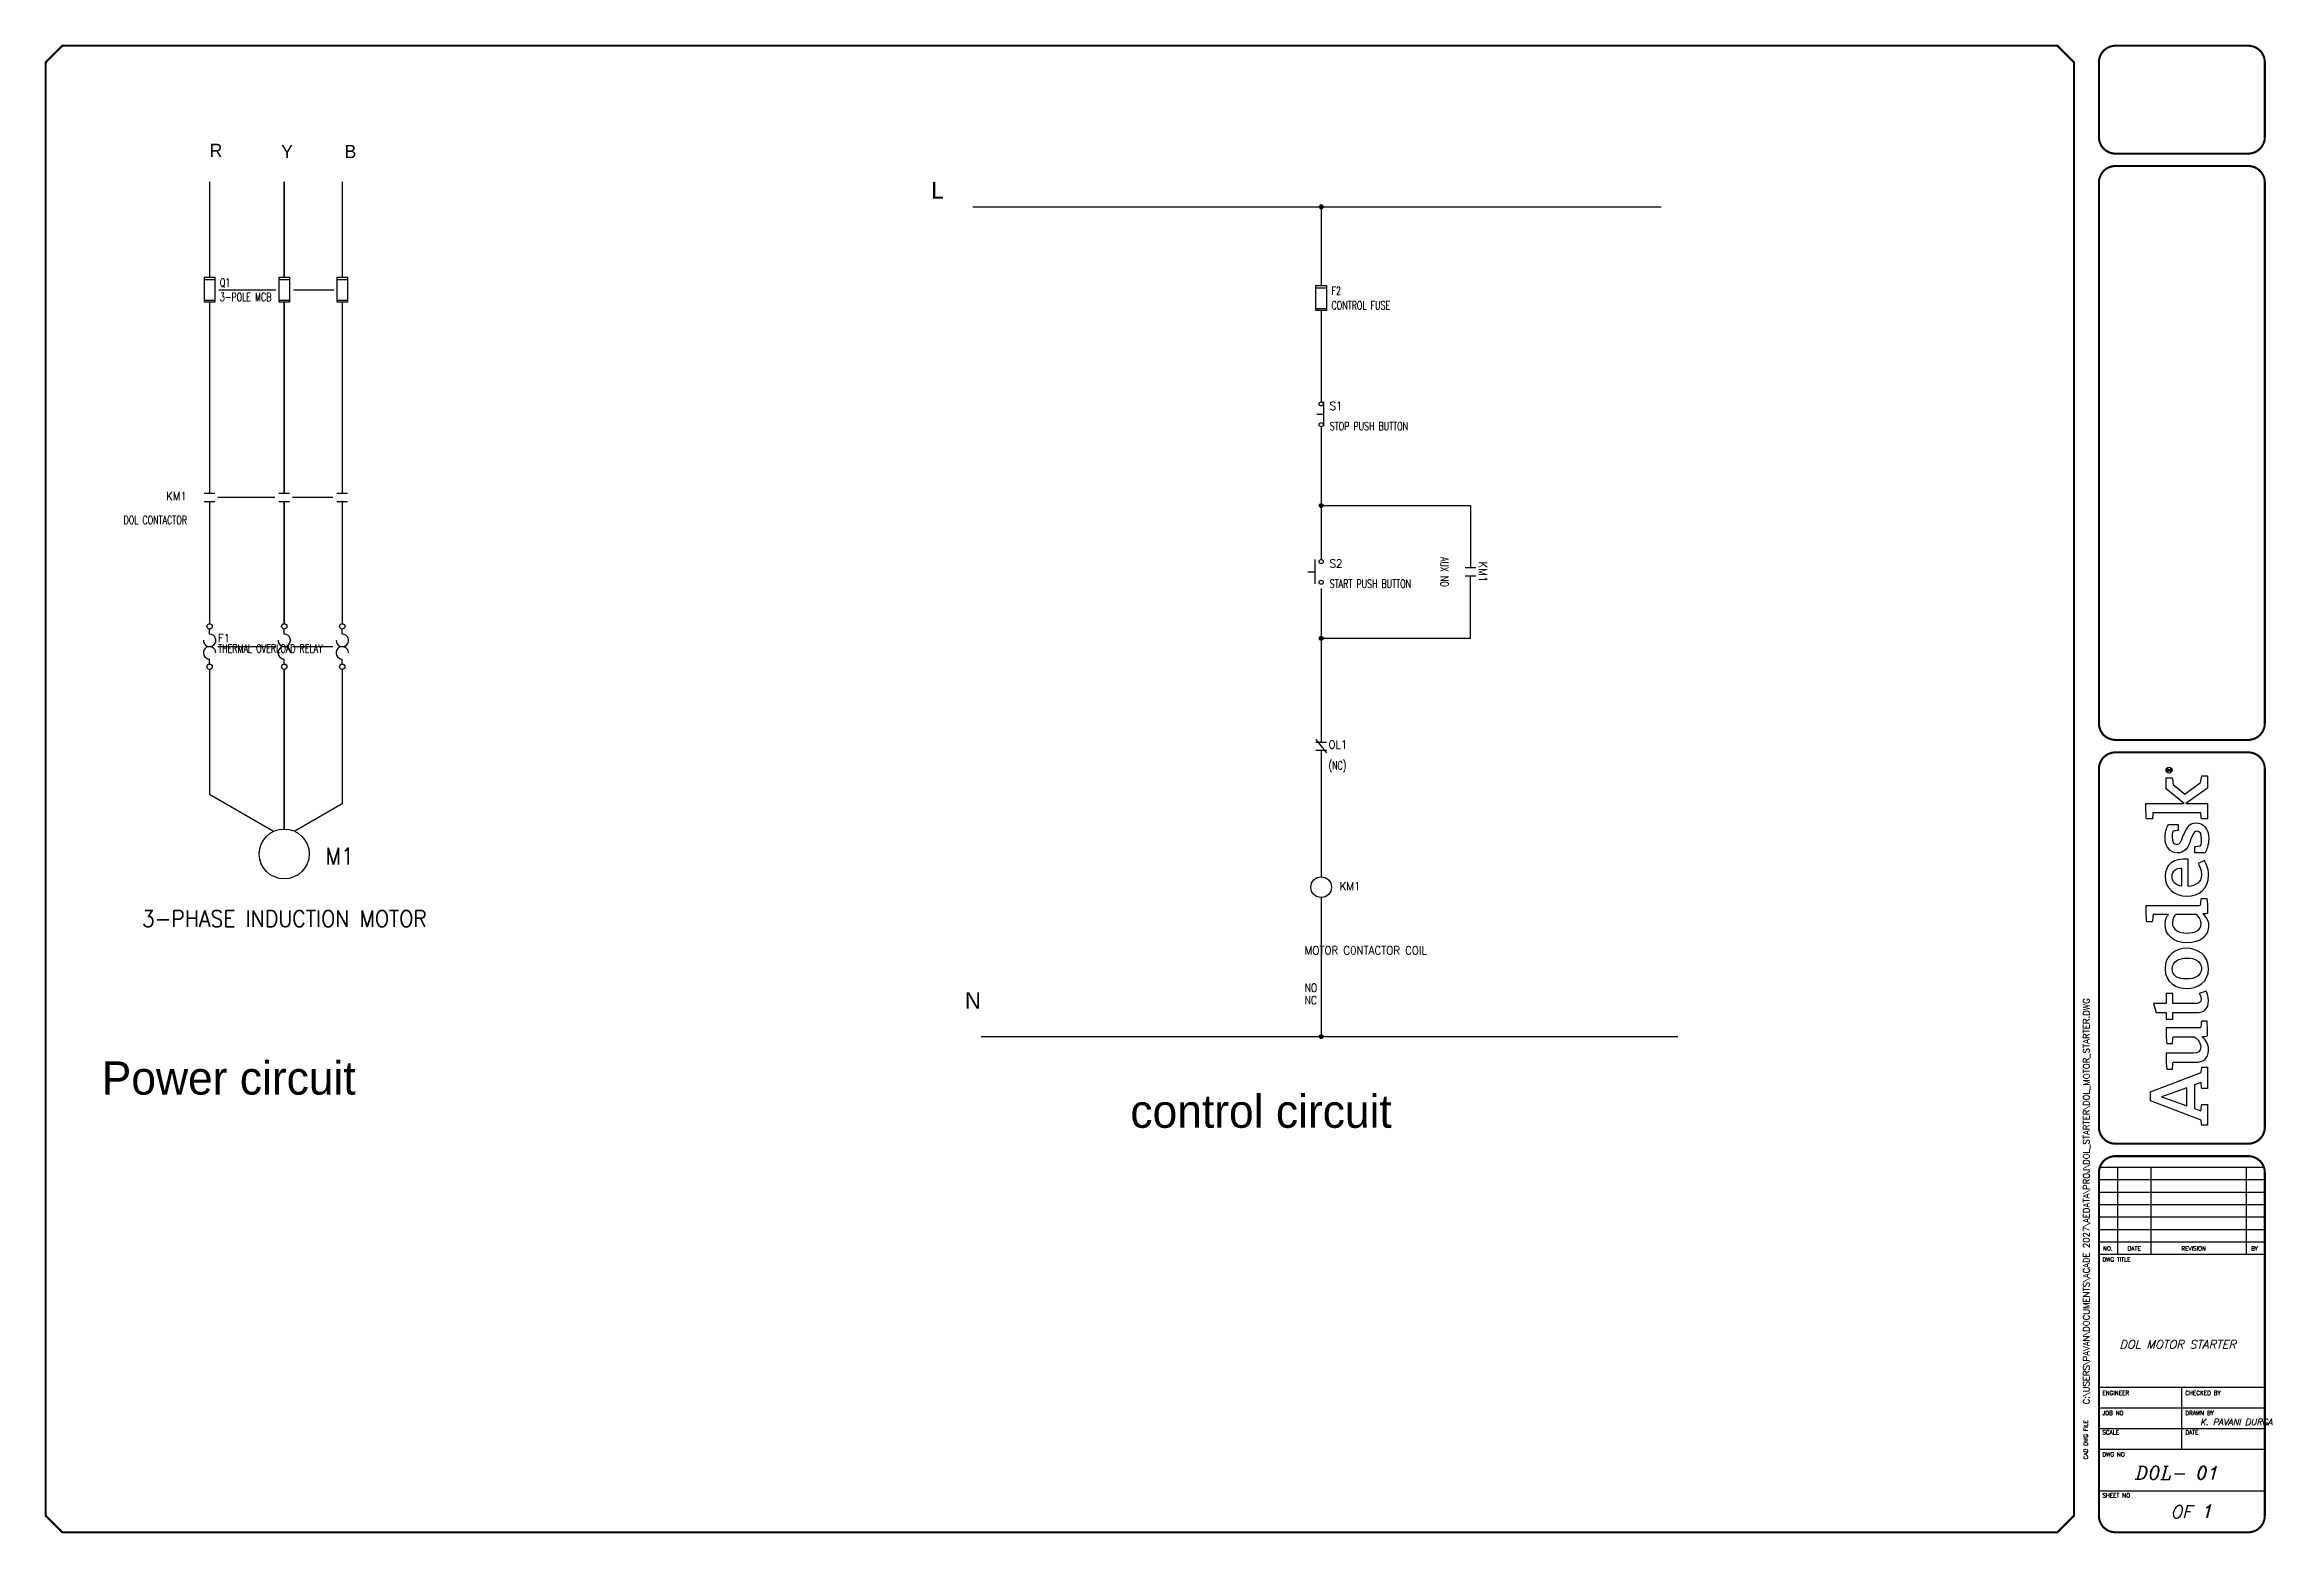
# Model space of a CAD drawing. Header units: inches. Extents: x 0 to 33.7, y 0 to 22.4.
import ezdxf
from ezdxf.enums import TextEntityAlignment as Align

# ---------------------------------------------------------------- set-up
doc = ezdxf.new("R2010")
doc.units = ezdxf.units.IN
doc.header["$MEASUREMENT"] = 0
for name, color, linetype in [('DESC', 150, 'Continuous'), ('DESCCHILD', 20, 'Continuous'), ('LAYER_1', 160, 'Continuous'), ('LINK', 9, 'Continuous'), ('MISC', 7, 'Continuous'), ('SYMS', 7, 'Continuous'), ('TAGS', 150, 'Continuous'), ('TITLE', 7, 'Continuous'), ('WIRES', 7, 'Continuous')]:
    doc.layers.add(name, color=color, linetype=linetype)
doc.styles.add('ITALIC', font='ITALIC')
doc.styles.add('SIMPLEX', font='SIMPLEX')
doc.styles.add('WD', font='romans.shx')

msp = doc.modelspace()

# ---------------------------------------------------------------- texts
for s, height, p in [('R', 0.2, (2.5, 20.75)), ('Y', 0.2, (3.578, 20.734)), ('B', 0.2, (4.533, 20.734)), ('L', 0.25, (13.375, 20.125)), ('N', 0.25, (13.881, 7.918)), ('Power circuit', 0.5, (0.875, 6.625)), ('control circuit', 0.5, (16.375, 6.125))]:
    msp.add_text(s, height=height).set_placement(p)

# ---------------------------------------------------------------- blocks, each defined once
blk = doc.blocks.new('AI9-BLK2')
at = {"layer": 'LAYER_1', "color": 7}
blk.add_circle((0, 0), 2.03, dxfattribs=at)
blk.add_open_spline([(1.7, 0), (1.7, -1), (1, -1.8), (0, -1.8), (-1, -1.8), (-1.7, -1), (-1.7, 0), (-1.7, 1), (-1, 1.8), (0, 1.8), (1, 1.8), (1.7, 1), (1.7, 0)], degree=3, knots=[0, 0, 0, 0, 1, 1, 1, 2, 2, 2, 3, 3, 3, 4, 4, 4, 4], dxfattribs=at)
blk = doc.blocks.new('AI9-BLK1')
at = {"layer": 'LAYER_1', "color": 7}
for points, knots in [([(0.7, -1.1), (0.7, -1.1), (0.2, -0.4), (0.2, -0.4), (0.1, -0.2), (0, -0.2), (-0.1, -0.1), (0.3, 0), (0.5, 0.2), (0.5, 0.5), (0.5, 0.8), (0.3, 1.1), (-0.2, 1.1), (-0.2, 1.1), (-0.8, 1.1), (-0.8, 1.1), (-0.8, 1.1), (-0.8, -1.1), (-0.8, -1.1), (-0.8, -1.1), (-0.5, -1.1), (-0.5, -1.1), (-0.5, -1.1), (-0.5, -0.1), (-0.5, -0.1), (-0.4, -0.1), (-0.3, -0.2), (-0.2, -0.3), (-0.2, -0.3), (0.3, -1.1), (0.3, -1.1), (0.3, -1.1), (0.7, -1.1), (0.7, -1.1)], [0, 0, 0, 0, 1, 1, 1, 2, 2, 2, 3, 3, 3, 4, 4, 4, 5, 5, 5, 6, 6, 6, 7, 7, 7, 8, 8, 8, 9, 9, 9, 10, 10, 10, 11, 11, 11, 11]), ([(0.2, 0.5), (0.2, 0.2), (-0.1, 0.1), (-0.3, 0.1), (-0.3, 0.1), (-0.5, 0.1), (-0.5, 0.1), (-0.5, 0.1), (-0.5, 0.8), (-0.5, 0.8), (-0.5, 0.8), (-0.2, 0.8), (-0.2, 0.8), (0.1, 0.8), (0.2, 0.7), (0.2, 0.5)], [0, 0, 0, 0, 1, 1, 1, 2, 2, 2, 3, 3, 3, 4, 4, 4, 5, 5, 5, 5])]:
    blk.add_open_spline(points, degree=3, knots=knots, dxfattribs=at)
blk = doc.blocks.new('LOGO')
for points, knots in [([(35.2, 4.3), (35.2, 4.3), (22.1, 38.1), (22.1, 38.1), (22.1, 38.1), (16.1, 38.1), (16.1, 38.1), (16.1, 38.1), (3.2, 4.3), (3.2, 4.3), (2.2, 4.2), (0.9, 4), (0, 3.7), (0, 3.7), (0, 0), (0, 0), (0, 0), (13.7, 0), (13.7, 0), (13.7, 0), (13.7, 3.7), (13.7, 3.7), (12.4, 4), (10.9, 4.3), (9.5, 4.4), (9.5, 4.4), (11.1, 8.8), (11.1, 8.8), (11.1, 8.8), (26.8, 8.8), (26.8, 8.8), (26.8, 8.8), (28.4, 4.3), (28.4, 4.3), (27, 4.2), (25.8, 4), (24.5, 3.7), (24.5, 3.7), (24.5, 0), (24.5, 0), (24.5, 0), (38.7, 0), (38.7, 0), (38.7, 0), (38.7, 3.7), (38.7, 3.7), (37.9, 3.9), (36, 4.3), (35.2, 4.3)], [0, 0, 0, 0, 1, 1, 1, 2, 2, 2, 3, 3, 3, 4, 4, 4, 5, 5, 5, 6, 6, 6, 7, 7, 7, 8, 8, 8, 9, 9, 9, 10, 10, 10, 11, 11, 11, 12, 12, 12, 13, 13, 13, 14, 14, 14, 15, 15, 15, 16, 16, 16, 16]), ([(12.8, 13.8), (12.8, 13.8), (16.6, 24.3), (16.6, 24.3), (17.8, 27.5), (18.2, 28.8), (18.8, 30.9), (18.8, 30.9), (18.9, 30.9), (18.9, 30.9), (19.6, 28.9), (20, 27.5), (21.1, 24.3), (21.1, 24.3), (24.9, 13.8), (24.9, 13.8), (24.9, 13.8), (12.8, 13.8), (12.8, 13.8)], [0, 0, 0, 0, 1, 1, 1, 2, 2, 2, 3, 3, 3, 4, 4, 4, 5, 5, 5, 6, 6, 6, 6]), ([(70.8, 23.1), (70.8, 23.1), (70.8, 27.7), (70.8, 27.7), (70.8, 27.7), (75.3, 27.7), (75.3, 27.7), (75.3, 27.7), (75.3, 34.3), (75.3, 34.3), (75.3, 34.3), (81.3, 36.2), (81.3, 36.2), (81.3, 36.2), (81.3, 27.7), (81.3, 27.7), (81.3, 27.7), (88, 27.7), (88, 27.7), (88, 27.7), (88, 23.1), (88, 23.1), (88, 23.1), (81.3, 23.1), (81.3, 23.1), (81.3, 23.1), (81.3, 8.4), (81.3, 8.4), (81.3, 5.6), (82.1, 4.3), (84.3, 4.3), (86, 4.3), (87.5, 5.1), (88, 5.5), (88, 5.5), (89.7, 0.9), (89.7, 0.9), (88.7, 0.3), (86.5, -0.7), (83.2, -0.7), (77.6, -0.7), (75.3, 2.4), (75.3, 7.4), (75.3, 7.4), (75.3, 23.1), (75.3, 23.1), (75.3, 23.1), (70.8, 23.1), (70.8, 23.1)], [0, 0, 0, 0, 1, 1, 1, 2, 2, 2, 3, 3, 3, 4, 4, 4, 5, 5, 5, 6, 6, 6, 7, 7, 7, 8, 8, 8, 9, 9, 9, 10, 10, 10, 11, 11, 11, 12, 12, 12, 13, 13, 13, 14, 14, 14, 15, 15, 15, 16, 16, 16, 16]), ([(147.1, 4.7), (147.1, 5.4), (147, 6.1), (147, 6.9), (147, 6.9), (147, 41.1), (147, 41.1), (143.4, 41.2), (139.3, 41), (136.1, 40.7), (136.1, 40.7), (136.1, 37), (136.1, 37), (137.7, 36.8), (139.6, 36.6), (141, 36.4), (141, 36.4), (141, 36.4), (141, 36.4), (141, 36.4), (141, 26.2), (141, 26.2), (140, 27.1), (138, 28.4), (134.3, 28.4), (127.3, 28.4), (122, 22.6), (122, 13.8), (122, 4.5), (126.6, -0.7), (133.4, -0.7), (137.1, -0.7), (139.6, 1.1), (141.3, 3.1), (141.3, 2.1), (141.6, 0.6), (141.8, 0), (145.2, -0.2), (148.7, 0.1), (151.7, 0.4), (151.7, 0.4), (151.7, 4.1), (151.7, 4.1), (150.2, 4.2), (148.4, 4.5), (147.1, 4.7)], [0, 0, 0, 0, 1, 1, 1, 2, 2, 2, 3, 3, 3, 4, 4, 4, 5, 5, 5, 6, 6, 6, 7, 7, 7, 8, 8, 8, 9, 9, 9, 10, 10, 10, 11, 11, 11, 12, 12, 12, 13, 13, 13, 14, 14, 14, 15, 15, 15, 15]), ([(229.4, 4.6), (229.4, 4.6), (221.5, 15.2), (221.5, 15.2), (221.5, 15.2), (228, 23), (228, 23), (229.4, 23.1), (231.3, 23.3), (232.4, 23.6), (232.4, 23.6), (232.4, 27.7), (232.4, 27.7), (232.4, 27.7), (225, 27.7), (225, 27.7), (225, 27.7), (215.2, 15.6), (215.2, 15.6), (215.2, 15.6), (215.2, 41.2), (215.2, 41.2), (211.8, 41.3), (208.2, 41.2), (205.1, 40.9), (205.1, 40.9), (205.1, 36.9), (205.1, 36.9), (206.5, 36.8), (208, 36.6), (209.1, 36.5), (209.1, 36.5), (209.1, 4.5), (209.1, 4.5), (207.8, 4.4), (206.3, 4.2), (205.1, 4), (205.1, 4), (205.1, 0), (205.1, 0), (205.1, 0), (215.2, 0), (215.2, 0), (215.2, 0), (215.2, 14.5), (215.2, 14.5), (215.2, 14.5), (225.6, 0), (225.6, 0), (225.6, 0), (233.7, 0), (233.7, 0), (233.7, 0), (233.7, 3.8), (233.7, 3.8), (232.2, 4.2), (230.6, 4.4), (229.4, 4.6)], [0, 0, 0, 0, 1, 1, 1, 2, 2, 2, 3, 3, 3, 4, 4, 4, 5, 5, 5, 6, 6, 6, 7, 7, 7, 8, 8, 8, 9, 9, 9, 10, 10, 10, 11, 11, 11, 12, 12, 12, 13, 13, 13, 14, 14, 14, 15, 15, 15, 16, 16, 16, 17, 17, 17, 18, 18, 18, 19, 19, 19, 19]), ([(59.7, -0.1), (59.5, 0.6), (59.2, 2.6), (59.1, 3.8), (57.8, 2), (54.9, -0.7), (50.2, -0.7), (44.2, -0.7), (42, 3.1), (42, 8.1), (42, 8.1), (42, 22.9), (42, 22.9), (40.6, 23.2), (38.8, 23.4), (37.3, 23.5), (37.3, 23.5), (37.3, 27.3), (37.3, 27.3), (40.3, 27.6), (44.4, 27.8), (48, 27.6), (48, 27.6), (48, 9.3), (48, 9.3), (48, 6.2), (49.1, 4.5), (52.3, 4.5), (55.8, 4.5), (58.4, 7.9), (59, 8.6), (59, 8.6), (59, 23), (59, 23), (57.8, 23.2), (56, 23.4), (54.6, 23.5), (54.6, 23.5), (54.6, 27.3), (54.6, 27.3), (57.6, 27.7), (61.5, 27.8), (65, 27.7), (65, 27.7), (65, 4.6), (65, 4.6), (66.3, 4.4), (68.1, 4.2), (69.6, 4.1), (69.6, 4.1), (69.6, 0.3), (69.6, 0.3), (66.7, 0), (63, -0.2), (59.7, -0.1)], [0, 0, 0, 0, 1, 1, 1, 2, 2, 2, 3, 3, 3, 4, 4, 4, 5, 5, 5, 6, 6, 6, 7, 7, 7, 8, 8, 8, 9, 9, 9, 10, 10, 10, 11, 11, 11, 12, 12, 12, 13, 13, 13, 14, 14, 14, 15, 15, 15, 16, 16, 16, 17, 17, 17, 18, 18, 18, 18]), ([(104.8, -0.7), (95.2, -0.7), (91.4, 7), (91.4, 13.8), (91.4, 20.6), (95.1, 28.4), (104.6, 28.4), (114.1, 28.4), (118.3, 20.8), (118.3, 14), (118.3, 7.2), (114.2, -0.7), (104.8, -0.7)], [0, 0, 0, 0, 1, 1, 1, 2, 2, 2, 3, 3, 3, 4, 4, 4, 4]), ([(104.5, 23.6), (99.6, 23.6), (97.8, 19.5), (97.8, 14), (97.8, 8.5), (99.9, 4.1), (104.8, 4.1), (109.8, 4.1), (111.8, 8.2), (111.8, 13.8), (111.8, 19.3), (109.5, 23.6), (104.5, 23.6)], [0, 0, 0, 0, 1, 1, 1, 2, 2, 2, 3, 3, 3, 4, 4, 4, 4]), ([(141, 7.6), (140.3, 6.7), (138.2, 4.3), (135, 4.3), (130.5, 4.3), (128.5, 8.1), (128.5, 13.8), (128.5, 19.6), (130.9, 23.5), (135.4, 23.5), (138.3, 23.5), (139.9, 22.3), (141, 21.3), (141, 21.3), (141, 7.6), (141, 7.6)], [0, 0, 0, 0, 1, 1, 1, 2, 2, 2, 3, 3, 3, 4, 4, 4, 5, 5, 5, 5]), ([(167.6, 4.1), (171.4, 4.1), (173.8, 5.5), (175, 6.2), (175, 6.2), (177.1, 2.1), (177.1, 2.1), (175.5, 1.1), (172.6, -0.7), (167.2, -0.7), (158.2, -0.7), (153.3, 5.5), (153.3, 14), (153.3, 22.5), (158.9, 28.4), (166.4, 28.4), (174.6, 28.4), (178.7, 22.5), (177.9, 12.9), (177.9, 12.9), (159.8, 12.9), (159.8, 12.9), (160, 7.9), (162.3, 4.1), (167.6, 4.1)], [0, 0, 0, 0, 1, 1, 1, 2, 2, 2, 3, 3, 3, 4, 4, 4, 5, 5, 5, 6, 6, 6, 7, 7, 7, 8, 8, 8, 8]), ([(172, 17.3), (171.9, 20.8), (170.4, 23.7), (166.3, 23.7), (162.6, 23.7), (160.6, 21.2), (159.9, 17.3), (159.9, 17.3), (172, 17.3), (172, 17.3)], [0, 0, 0, 0, 1, 1, 1, 2, 2, 2, 3, 3, 3, 3]), ([(193.3, 16.4), (190.2, 17.6), (187.8, 18.3), (187.8, 20.5), (187.8, 22.6), (189.9, 23.7), (192.6, 23.7), (194.1, 23.7), (195.6, 23.5), (196.8, 23.1), (196.9, 21.9), (197.1, 20.1), (197.3, 19.6), (197.3, 19.6), (201.3, 19.6), (201.3, 19.6), (201.3, 19.6), (201.3, 26.1), (201.3, 26.1), (200.2, 26.8), (197.1, 28.4), (192.4, 28.4), (186.5, 28.4), (182.2, 25), (182.2, 20.1), (182.2, 15.7), (184.9, 13.4), (189.1, 11.9), (193.4, 10.4), (196.7, 9.3), (196.7, 7.2), (196.7, 5.1), (195, 3.9), (191.4, 3.9), (189.9, 3.9), (188.1, 4.1), (187, 4.6), (186.9, 5.9), (186.6, 7.8), (186.3, 8.4), (186.3, 8.4), (182.3, 8.4), (182.3, 8.4), (182.3, 8.4), (182.3, 1.6), (182.3, 1.6), (182.3, 1.6), (182.3, 1.6), (182.3, 1.6), (184.1, 0.5), (187.5, -0.8), (191.8, -0.8), (198.3, -0.8), (202.4, 2.6), (202.4, 7.8), (202.4, 12.5), (197.8, 14.6), (193.3, 16.4)], [0, 0, 0, 0, 1, 1, 1, 2, 2, 2, 3, 3, 3, 4, 4, 4, 5, 5, 5, 6, 6, 6, 7, 7, 7, 8, 8, 8, 9, 9, 9, 10, 10, 10, 11, 11, 11, 12, 12, 12, 13, 13, 13, 14, 14, 14, 15, 15, 15, 16, 16, 16, 17, 17, 17, 18, 18, 18, 19, 19, 19, 19])]:
    blk.add_open_spline(points, degree=3, knots=knots)
for name, p in [('AI9-BLK2', (237.6, 25.7)), ('AI9-BLK1', (237.8, 25.7))]:
    blk.add_blockref(name, p)
blk = doc.blocks.new('NO_NUM_acade_title')
at = {"layer": 'TITLE'}
for p, q in [((30.594, 22.177), (30.594, 20.781)), ((30.969, 5.531), (33.469, 5.531)), ((31.25, 5.531), (31.25, 4.219)), ((31.75, 5.531), (31.75, 4.219)), ((33.188, 5.531), (33.188, 4.219)), ((30.969, 5.344), (33.469, 5.344)), ((30.969, 5.156), (33.469, 5.156)), ((30.969, 4.969), (33.469, 4.969)), ((30.969, 4.781), (33.469, 4.781)), ((30.969, 4.594), (33.469, 4.594)), ((30.969, 4.406), (33.469, 4.406)), ((30.969, 4.219), (33.469, 4.219)), ((30.594, 0.281), (30.594, 2.214)), ((30.969, 2.219), (33.469, 2.219)), ((32.219, 1.281), (32.219, 2.219)), ((30.969, 1.906), (33.469, 1.906)), ((30.969, 1.594), (33.469, 1.594)), ((30.969, 1.281), (33.469, 1.281)), ((30.969, 0.656), (33.469, 0.656))]:
    blk.add_line(p, q, dxfattribs=at)
at = {"layer": 'TITLE', "const_width": 0.0312}
blk.add_lwpolyline([(30.594, 0.281), (30.594, 22.177), (30.344, 22.427), (0.281, 22.427), (0.031, 22.177), (0.031, 0.281), (0.281, 0.031), (30.344, 0.031)], close=True, dxfattribs=at)
for points in [[(31.219, 22.427, 0.414214), (30.969, 22.177, 0.414214)], [(33.469, 22.177, 0.414214), (33.219, 22.427, 0.414214)], [(30.969, 21.052, 0.414214), (31.219, 20.802, 0.414214)], [(33.219, 20.802, 0.414214), (33.469, 21.052, 0.414214)], [(31.219, 20.615, 0.414214), (30.969, 20.365, 0.414214)], [(33.469, 20.365, 0.414214), (33.219, 20.615, 0.414214)], [(30.969, 12.219, 0.414214), (31.219, 11.969, 0.414214)], [(33.219, 11.969, 0.414214), (33.469, 12.219, 0.414214)], [(31.219, 11.781, 0.414214), (30.969, 11.531, 0.414214)], [(33.469, 11.531, 0.414214), (33.219, 11.781, 0.414214)], [(30.969, 6.135, 0.414214), (31.219, 5.885, 0.414214)], [(33.219, 5.885, 0.414214), (33.469, 6.135, 0.414214)], [(31.219, 5.698, 0.414214), (30.969, 5.448, 0.414214)], [(33.469, 5.448, 0.414214), (33.219, 5.698, 0.414214)], [(30.969, 0.281, 0.414214), (31.219, 0.031, 0.414214)], [(33.219, 0.031, 0.414214), (33.469, 0.281, 0.414214)]]:
    blk.add_lwpolyline(points, format="xyb", dxfattribs=at)
for points in [[(33.219, 22.427), (31.219, 22.427)], [(30.969, 22.177), (30.969, 21.052)], [(33.469, 22.177), (33.469, 21.052)], [(33.219, 20.802), (31.219, 20.802)], [(33.219, 20.615), (31.219, 20.615)], [(30.969, 20.365), (30.969, 12.219)], [(33.469, 20.365), (33.469, 12.219)], [(31.219, 11.969), (33.219, 11.969)], [(31.219, 11.781), (33.219, 11.781)], [(31.219, 5.885), (33.219, 5.885)], [(30.969, 5.448), (30.969, 0.281)], [(31.219, 5.698), (33.219, 5.698)], [(33.469, 5.448), (33.469, 0.281)], [(31.219, 0.031), (33.219, 0.031)]]:
    blk.add_lwpolyline(points, dxfattribs=at)
at = {"layer": 'TITLE', "color": 7, "const_width": 0.0312}
for points in [[(30.969, 11.531), (30.969, 6.135)], [(33.469, 11.531), (33.469, 6.135)]]:
    blk.add_lwpolyline(points, dxfattribs=at)
at = {"xscale": 0.02250000000000085, "yscale": 0.02250000000000085, "zscale": 0.02250000000000085, "rotation": 90}
blk.add_blockref('LOGO', (32.605, 6.167), dxfattribs=at)
at = {"layer": 'TITLE', "color": 1, "style": 'SIMPLEX'}
for s, p in [('DWG TITLE', (31.021, 4.109)), ('ENGINEER', (31.021, 2.099)), ('CHECKED BY', (32.271, 2.099)), ('JOB NO', (31.021, 1.797)), ('DRAWN BY', (32.271, 1.797)), ('SCALE', (31.021, 1.505)), ('DATE', (32.271, 1.505)), ('DWG NO', (31.021, 1.172)), ('SHEET NO', (31.021, 0.557))]:
    blk.add_text(s, height=0.0625, dxfattribs=at).set_placement(p)
at = {"layer": 'TITLE', "color": 1}
for s, height, style, p in [('NO.', 0.0625, 'SIMPLEX', (31.104, 4.307)), ('DATE', 0.0625, 'SIMPLEX', (31.5, 4.307)), ('REVISION', 0.0625, 'SIMPLEX', (32.396, 4.307)), ('BY', 0.0625, 'SIMPLEX', (33.313, 4.307)), ('OF', 0.1875, 'ITALIC', (32.208, 0.339))]:
    blk.add_text(s, height=height, dxfattribs=dict(at, style=style)).set_placement(p, align=Align.MIDDLE)
at = {"layer": 'TITLE', "color": 1, "style": 'SIMPLEX'}
blk.add_text('CAD DWG FILE', height=0.0625, rotation=90, dxfattribs=at).set_placement((30.802, 1.13))
at = {"layer": 'TITLE', "color": 1, "style": 'ITALIC'}
for tag, height, p in [('TITLE#1', 0.125, (32.156, 3.406)), ('TITLE#2', 0.125, (32.156, 3.204)), ('TITLE#3', 0.125, (32.156, 3.001)), ('TITLE#4', 0.125, (32.156, 2.799)), ('DWG#', 0.2, (32.156, 0.826))]:
    blk.add_attdef(tag, text='', height=height, dxfattribs=at).set_placement(p, align=Align.CENTER)
at = {"layer": 'TITLE', "color": 1, "style": 'SIMPLEX'}
blk.add_attdef('CAD#', (30.826, 1.958), '', height=0.0938, rotation=90, dxfattribs=at)
at = {"layer": 'TITLE', "color": 1}
for tag, p, height, style in [('ENGINEER', (31.237, 1.958), 0.0938, 'ITALIC'), ('CHKDBY', (32.424, 1.958), 0.0938, 'ITALIC'), ('JOB#', (31.464, 1.644), 0.0938, 'SIMPLEX'), ('DRAWNBY', (32.494, 1.644), 0.0938, 'ITALIC'), ('SCALE', (31.353, 1.344), 0.0938, 'SIMPLEX'), ('DATE', (32.408, 1.344), 0.0938, 'SIMPLEX'), ('SHTS', (32.532, 0.25), 0.2, 'ITALIC')]:
    blk.add_attdef(tag, p, '', height=height, dxfattribs=dict(at, style=style))
at = {"layer": 'TITLE', "color": 1, "style": 'ITALIC'}
blk.add_attdef('SH#', text='', height=0.2, dxfattribs=at).set_placement((31.881, 0.25), align=Align.RIGHT)
at = {"layer": 'TITLE', "color": 7, "flags": 9}
blk.add_attdef('WD_TB', (31.219, 0.031), '', height=0.125, dxfattribs=at)
blk = doc.blocks.new('VFU1')
for p, q in [((-0.078, -0.188), (-0.078, 0.188)), ((-0.078, 0.188), (0.078, 0.188)), ((-0.078, 0.156), (0.078, 0.156)), ((0.078, 0.188), (0.078, -0.188)), ((-0.078, -0.156), (0.078, -0.156)), ((0.078, -0.188), (-0.078, -0.188))]:
    blk.add_line(p, q)
at = {"style": 'WD', "width": 0.7}
for tag, p in [('INST', (0.156, 0.359)), ('TAG1', (0.156, 0.047)), ('LOC', (0.156, 0.203)), ('DESC1', (0.156, -0.172)), ('DESC2', (0.156, -0.328)), ('DESC3', (0.156, -0.484))]:
    blk.add_attdef(tag, p, '', height=0.125, dxfattribs=at)
at = {"linetype": 'Continuous', "style": 'WD', "width": 0.7, "flags": 8}
blk.add_attdef('TERM01', text='', height=0.1, dxfattribs=at).set_placement((-0.055, 0.207), align=Align.RIGHT)
at = {"color": 7, "style": 'WD'}
for tag, p in [('X4LINK', (-0.125, 0)), ('X1LINK', (0.141, 0))]:
    blk.add_attdef(tag, p, '', height=0.01, dxfattribs=at)
at = {"style": 'WD', "width": 0.7}
blk.add_attdef('RATING1', text='', height=0.0938, rotation=90, dxfattribs=at).set_placement((0, 0), align=Align.MIDDLE_CENTER)
at = {"color": 7, "style": 'WD', "flags": 1}
for tag, p in [('X2TERM01', (0, 0.188)), ('X8TERM02', (0, -0.188))]:
    blk.add_attdef(tag, p, '', height=0.0109, dxfattribs=at)
at = {"linetype": 'Continuous', "style": 'WD', "width": 0.7, "flags": 8}
blk.add_attdef('TERM02', text='', height=0.1, dxfattribs=at).set_placement((-0.041, -0.213), align=Align.TOP_RIGHT)
at = {"linetype": 'Continuous', "style": 'WD', "flags": 9}
blk.add_attdef('ASSYCODE', text='', height=0.01, dxfattribs=at).set_placement((-0.098, -0.108), align=Align.CENTER)
at = {"style": 'WD', "flags": 9}
blk.add_attdef('FAMILY', text='', height=0.01, dxfattribs=at).set_placement((-0.08, -0.036), align=Align.RIGHT)
at = {"linetype": 'Continuous', "style": 'WD', "flags": 9}
for tag, p in [('MFG', (-0.08, -0.088)), ('CAT', (-0.08, -0.073))]:
    blk.add_attdef(tag, text='', height=0.01, dxfattribs=at).set_placement(p, align=Align.RIGHT)
blk = doc.blocks.new('VFU2')
for p, q in [((-0.078, -0.188), (-0.078, 0.188)), ((-0.078, 0.188), (0.078, 0.188)), ((-0.078, 0.156), (0.078, 0.156)), ((0.078, 0.188), (0.078, -0.188)), ((-0.078, -0.156), (0.078, -0.156)), ((0.078, -0.188), (-0.078, -0.188))]:
    blk.add_line(p, q)
at = {"style": 'WD', "width": 0.7}
for tag, p in [('INST', (0.156, 0.359)), ('TAG2', (0.156, 0.047)), ('LOC', (0.156, 0.203)), ('DESC1', (0.156, -0.172)), ('DESC2', (0.156, -0.328)), ('DESC3', (0.156, -0.484))]:
    blk.add_attdef(tag, p, '', height=0.125, dxfattribs=at)
at = {"linetype": 'Continuous', "style": 'WD', "width": 0.7, "flags": 8}
blk.add_attdef('TERM01', text='', height=0.1, dxfattribs=at).set_placement((-0.055, 0.207), align=Align.RIGHT)
at = {"linetype": 'Continuous', "style": 'WD', "flags": 9}
for tag, p in [('ASSYCODE', (-0.156, 0.063)), ('MFG', (-0.156, -0.105)), ('CAT', (-0.156, -0.085))]:
    blk.add_attdef(tag, text='', height=0.01, dxfattribs=at).set_placement(p, align=Align.CENTER)
at = {"color": 7, "style": 'WD'}
for tag, p in [('X4LINK', (-0.125, 0)), ('X1LINK', (0.141, 0))]:
    blk.add_attdef(tag, p, '', height=0.01, dxfattribs=at)
at = {"style": 'WD', "width": 0.7}
blk.add_attdef('RATING1', text='', height=0.0938, rotation=90, dxfattribs=at).set_placement((0, 0), align=Align.MIDDLE_CENTER)
at = {"color": 7, "style": 'WD', "flags": 1}
for tag, p in [('X2TERM01', (0, 0.188)), ('X8TERM02', (0, -0.188))]:
    blk.add_attdef(tag, p, '', height=0.01, dxfattribs=at)
at = {"linetype": 'Continuous', "style": 'WD', "width": 0.7, "flags": 8}
blk.add_attdef('TERM02', text='', height=0.1, dxfattribs=at).set_placement((-0.041, -0.213), align=Align.TOP_RIGHT)
at = {"style": 'WD', "flags": 9}
blk.add_attdef('FAMILY', text='', height=0.01, dxfattribs=at).set_placement((-0.08, -0.036), align=Align.RIGHT)
blk = doc.blocks.new('VMS21')
for p, q in [((-0.08, 0.062), (0.08, 0.062)), ((-0.08, -0.062), (0.08, -0.062))]:
    blk.add_line(p, q)
at = {"style": 'WD'}
for tag, width, p in [('INST', 0.7, (-0.344, 0.312)), ('TAG2', 0.9, (-0.342, -0.045)), ('LOC', 0.7, (-0.344, 0.125)), ('DESC1', 0.7, (-0.34, -0.406)), ('XREF', 0.7, (-0.34, -0.219)), ('DESC2', 0.7, (-0.34, -0.594)), ('DESC3', 0.7, (-0.34, -0.781))]:
    blk.add_attdef(tag, text='', height=0.125, dxfattribs=dict(at, width=width)).set_placement(p, align=Align.RIGHT)
at = {"style": 'WD', "width": 0.9, "flags": 8}
blk.add_attdef('TERM01', text='', height=0.125, dxfattribs=at).set_placement((-0.031, 0.125), align=Align.RIGHT)
at = {"style": 'WD'}
for tag, p, height, flags in [('FAMILY', (-0.181, 0.003), 0.01, 9), ('X2TERM01', (0, 0.062), 0.0125, 1), ('CONTACT', (-0.181, -0.014), 0.01, 1), ('X8TERM02', (0, -0.062), 0.0125, 1)]:
    blk.add_attdef(tag, p, '', height=height, dxfattribs=dict(at, flags=flags))
for tag, p in [('X4LINK', (-0.141, 0)), ('X1LINK', (0.125, 0))]:
    blk.add_attdef(tag, p, '', height=0.01, dxfattribs=at)
at = {"style": 'WD', "width": 0.9, "flags": 8}
blk.add_attdef('TERM02', text='', height=0.125, dxfattribs=at).set_placement((-0.031, -0.125), align=Align.TOP_RIGHT)
blk = doc.blocks.new('VOL1')
for p, q in [((0, 0.188), (0, 0.264)), ((0, -0.264), (0, -0.188))]:
    blk.add_line(p, q)
at = {"linetype": 'Continuous'}
for centre in [(0, 0.304), (0, -0.304)]:
    blk.add_circle(centre, 0.04, dxfattribs=at)
for centre, start, end in [((0, 0.094), 180, 90.001), ((0, -0.094), 0.001, 270.002)]:
    blk.add_arc(centre, 0.0938, start, end)
at = {"linetype": 'Continuous', "style": 'WD', "flags": 8}
blk.add_attdef('TERM01', text='', height=0.125, dxfattribs=at).set_placement((-0.055, 0.363), align=Align.RIGHT)
at = {"color": 7, "style": 'WD', "flags": 1}
for tag, p in [('X2TERM01', (0, 0.344)), ('X8TERM02', (0, -0.344))]:
    blk.add_attdef(tag, p, '', height=0.0125, dxfattribs=at)
at = {"style": 'WD'}
for tag, p, width in [('INST', (0.219, 0.39), 0.7), ('LOC', (0.219, 0.221), 0.7), ('TAG1', (0.127, 0.064), 0.9), ('DESC1', (0.129, -0.092), 0.7), ('DESC2', (0.129, -0.248), 0.7), ('RATING1', (0.156, -0.404), 0.7)]:
    blk.add_attdef(tag, p, '', height=0.125, dxfattribs=dict(at, width=width))
at = {"color": 7, "style": 'WD'}
for tag, p in [('X4LINK', (-0.141, 0)), ('X1LINK', (0.125, 0))]:
    blk.add_attdef(tag, p, '', height=0.01, dxfattribs=at)
at = {"style": 'WD', "flags": 9}
blk.add_attdef('FAMILY', (-0.216, -0.158), '', height=0.01, rotation=90, dxfattribs=at)
at = {"linetype": 'Continuous', "style": 'WD', "flags": 9}
for tag, p in [('CAT', (-0.172, -0.133)), ('MFG', (-0.153, -0.135)), ('ASSYCODE', (-0.127, -0.144))]:
    blk.add_attdef(tag, text='', height=0.01, rotation=90, dxfattribs=at).set_placement(p, align=Align.CENTER)
at = {"linetype": 'Continuous', "style": 'WD', "flags": 8}
blk.add_attdef('TERM02', text='', height=0.125, dxfattribs=at).set_placement((-0.041, -0.37), align=Align.TOP_RIGHT)
blk = doc.blocks.new('VOL2')
for p, q in [((0, 0.188), (0, 0.264)), ((0, -0.264), (0, -0.188))]:
    blk.add_line(p, q)
at = {"linetype": 'Continuous'}
for centre in [(0, 0.304), (0, -0.304)]:
    blk.add_circle(centre, 0.04, dxfattribs=at)
for centre, start, end in [((0, 0.094), 180, 90.001), ((0, -0.094), 0.001, 270.002)]:
    blk.add_arc(centre, 0.0938, start, end)
at = {"linetype": 'Continuous', "style": 'WD', "flags": 8}
blk.add_attdef('TERM01', text='', height=0.125, dxfattribs=at).set_placement((-0.055, 0.363), align=Align.RIGHT)
at = {"color": 7, "style": 'WD', "flags": 1}
for tag, p in [('X2TERM01', (0, 0.344)), ('X8TERM02', (0, -0.344))]:
    blk.add_attdef(tag, p, '', height=0.0125, dxfattribs=at)
at = {"style": 'WD'}
for tag, p, width in [('INST', (0.188, 0.359), 0.7), ('TAG2', (0.127, 0.033), 0.9), ('DESC1', (0.129, -0.123), 0.7), ('LOC', (0.188, 0.189), 0.7), ('DESC2', (0.129, -0.279), 0.7)]:
    blk.add_attdef(tag, p, '', height=0.125, dxfattribs=dict(at, width=width))
at = {"color": 7, "style": 'WD'}
for tag, p in [('X4LINK', (-0.141, 0)), ('X1LINK', (0.125, 0))]:
    blk.add_attdef(tag, p, '', height=0.01, dxfattribs=at)
at = {"style": 'WD', "flags": 9}
blk.add_attdef('FAMILY', (-0.216, -0.158), '', height=0.01, rotation=90, dxfattribs=at)
at = {"linetype": 'Continuous', "style": 'WD', "flags": 8}
blk.add_attdef('TERM02', text='', height=0.125, dxfattribs=at).set_placement((-0.041, -0.37), align=Align.TOP_RIGHT)
blk = doc.blocks.new('VMO13')
blk.add_circle((0, 0), 0.188)
at = {"style": 'WD'}
for tag, p, width in [('INST', (0.318, 0.263), 0.7), ('LOC', (0.318, 0.094), 0.7), ('TAG1', (0.312, -0.079), 0.9)]:
    blk.add_attdef(tag, p, '', height=0.125, dxfattribs=dict(at, width=width))
at = {"style": 'WD', "flags": 9}
blk.add_attdef('FAMILY', text='', height=0.01, dxfattribs=at).set_placement((-0.005, 0.17), align=Align.CENTER)
at = {"style": 'WD', "flags": 1}
for tag, p in [('X2TERM02', (0, 0.188)), ('X0TERM03', (-0.162, 0.094)), ('X0TERM01', (0.162, 0.094)), ('X0TERM04', (0.133, -0.133))]:
    blk.add_attdef(tag, p, '', height=0.0125, dxfattribs=at)
at = {"style": 'WD'}
for tag, height, width, p in [('RATING1', 0.1, 0.8, (0, 0)), ('DESC1', 0.125, 0.9, (0.001, -0.549)), ('DESC2', 0.125, 0.9, (0.001, -0.706)), ('DESC3', 0.125, 0.9, (0.001, -0.862)), ('RATING3', 0.125, 0.8, (0.001, -1.018)), ('RATING4', 0.125, 0.8, (0.001, -1.174)), ('WDTAGALT', 0.125, 0.7, (0, -1.344))]:
    blk.add_attdef(tag, text='', height=height, dxfattribs=dict(at, width=width)).set_placement(p, align=Align.CENTER)
at = {"linetype": 'Continuous', "style": 'WD', "flags": 9}
blk.add_attdef('ASSYCODE', text='', height=0.01, dxfattribs=at).set_placement((0, 0.125), align=Align.CENTER)
at = {"linetype": 'Continuous', "style": 'WD', "flags": 1}
for tag, p in [('MFG', (0, 0.14)), ('CAT', (0, 0.159))]:
    blk.add_attdef(tag, text='', height=0.01, dxfattribs=at).set_placement(p, align=Align.MIDDLE)
at = {"style": 'WD', "width": 0.8}
blk.add_attdef('RATING2', text='', height=0.1, dxfattribs=at).set_placement((0, -0.031), align=Align.TOP_CENTER)
blk = doc.blocks.new('WDDOT')
for radius in [0.03, 0.0187, 0.00929]:
    blk.add_circle((0, 0), radius)
blk = doc.blocks.new('VPB12')
for p, q in [((-0.064, 0), (0.033, 0)), ((0.033, 0.185), (0.033, -0.18))]:
    blk.add_line(p, q)
for centre in [(0, 0.156), (0, -0.156)]:
    blk.add_circle(centre, 0.0312)
at = {"linetype": 'Continuous', "style": 'WD'}
for tag, height, flags, p in [('TERM01', 0.125, 8, (-0.055, 0.222)), ('MFG', 0.01, 9, (0.014, -0.088)), ('CAT', 0.01, 9, (0.014, -0.073))]:
    blk.add_attdef(tag, text='', height=height, dxfattribs=dict(at, flags=flags)).set_placement(p, align=Align.RIGHT)
at = {"style": 'WD'}
for tag, p, width in [('INST', (0.127, 0.39), 0.7), ('LOC', (0.127, 0.221), 0.7), ('TAG1', (0.127, 0.064), 0.9), ('XREF', (0.129, -0.09), 0.7), ('DESC1', (0.129, -0.242), 0.7), ('DESC2', (0.129, -0.398), 0.7)]:
    blk.add_attdef(tag, p, '', height=0.125, dxfattribs=dict(at, width=width))
at = {"color": 7, "style": 'WD'}
for tag, p in [('X4LINK', (-0.125, 0)), ('X1LINK', (0.125, 0))]:
    blk.add_attdef(tag, p, '', height=0.01, dxfattribs=at)
at = {"color": 7, "style": 'WD', "flags": 1}
for tag, p in [('X2TERM01', (0, 0.188)), ('X8TERM02', (0, -0.188))]:
    blk.add_attdef(tag, p, '', height=0.0125, dxfattribs=at)
at = {"linetype": 'Continuous', "style": 'WD', "flags": 8}
blk.add_attdef('TERM02', text='', height=0.125, dxfattribs=at).set_placement((-0.041, -0.229), align=Align.TOP_RIGHT)
at = {"style": 'WD'}
for tag, flags, p in [('CONTACT', 1, (0.014, -0.053)), ('FAMILY', 9, (0.014, -0.036))]:
    blk.add_attdef(tag, text='', height=0.01, dxfattribs=dict(at, flags=flags)).set_placement(p, align=Align.RIGHT)
at = {"linetype": 'Continuous', "style": 'WD', "flags": 9}
blk.add_attdef('ASSYCODE', text='', height=0.01, dxfattribs=at).set_placement((-0.001, -0.105), align=Align.CENTER)
blk = doc.blocks.new('VPB11')
for p, q in [((-0.202, 0), (-0.094, 0)), ((-0.094, 0.185), (-0.094, -0.18))]:
    blk.add_line(p, q)
for centre in [(0, 0.156), (0, -0.156)]:
    blk.add_circle(centre, 0.0312)
at = {"linetype": 'Continuous', "style": 'WD'}
for tag, height, flags, p in [('TERM01', 0.125, 8, (-0.055, 0.222)), ('MFG', 0.01, 9, (-0.142, -0.088)), ('CAT', 0.01, 9, (-0.142, -0.073))]:
    blk.add_attdef(tag, text='', height=height, dxfattribs=dict(at, flags=flags)).set_placement(p, align=Align.RIGHT)
at = {"style": 'WD'}
for tag, p, width in [('INST', (0.127, 0.39), 0.7), ('LOC', (0.127, 0.221), 0.7), ('TAG1', (0.127, 0.064), 0.9), ('XREF', (0.129, -0.09), 0.7), ('DESC1', (0.129, -0.242), 0.7), ('DESC2', (0.129, -0.398), 0.7)]:
    blk.add_attdef(tag, p, '', height=0.125, dxfattribs=dict(at, width=width))
at = {"color": 7, "style": 'WD'}
for tag, p in [('X4LINK', (-0.266, 0)), ('X1LINK', (0, 0))]:
    blk.add_attdef(tag, p, '', height=0.01, dxfattribs=at)
at = {"color": 7, "style": 'WD', "flags": 1}
for tag, p in [('X2TERM01', (0, 0.188)), ('X8TERM02', (0, -0.188))]:
    blk.add_attdef(tag, p, '', height=0.0125, dxfattribs=at)
at = {"linetype": 'Continuous', "style": 'WD', "flags": 8}
blk.add_attdef('TERM02', text='', height=0.125, dxfattribs=at).set_placement((-0.041, -0.229), align=Align.TOP_RIGHT)
at = {"style": 'WD'}
for tag, flags, p in [('CONTACT', 1, (-0.142, -0.053)), ('FAMILY', 9, (-0.142, -0.036))]:
    blk.add_attdef(tag, text='', height=0.01, dxfattribs=dict(at, flags=flags)).set_placement(p, align=Align.RIGHT)
at = {"linetype": 'Continuous', "style": 'WD', "flags": 9}
blk.add_attdef('ASSYCODE', text='', height=0.01, dxfattribs=at).set_placement((-0.155, -0.106), align=Align.CENTER)
blk = doc.blocks.new('HMS21')
at = {"linetype": 'Continuous'}
for p, q in [((-0.062, 0.08), (-0.062, -0.08)), ((0.062, 0.08), (0.062, -0.08))]:
    blk.add_line(p, q, dxfattribs=at)
at = {"style": 'WD'}
for tag, width, p in [('INST', 0.7, (0, 0.451)), ('LOC', 0.7, (0, 0.281)), ('TAG2', 0.9, (0, 0.125)), ('DESC1', 0.7, (0, -0.454)), ('XREF', 0.7, (0, -0.297)), ('DESC2', 0.7, (0, -0.61)), ('DESC3', 0.7, (0, -0.766))]:
    blk.add_attdef(tag, text='', height=0.125, dxfattribs=dict(at, width=width)).set_placement(p, align=Align.CENTER)
for tag, p, height, flags in [('X4TERM01', (-0.062, 0), 0.0125, 1), ('X1TERM02', (0.062, 0), 0.0125, 1), ('FAMILY', (0.097, 0.053), 0.01, 9), ('CONTACT', (0.097, 0.036), 0.01, 1)]:
    blk.add_attdef(tag, p, '', height=height, dxfattribs=dict(at, flags=flags))
for tag, p in [('X2LINK', (0, 0.125)), ('X8LINK', (0, -0.125))]:
    blk.add_attdef(tag, p, '', height=0.01, dxfattribs=at)
at = {"linetype": 'Continuous', "style": 'WD', "flags": 8}
blk.add_attdef('TERM01', text='', height=0.125, dxfattribs=at).set_placement((-0.125, -0.031), align=Align.TOP_RIGHT)
blk.add_attdef('TERM02', text='', height=0.125, dxfattribs=at).set_placement((0.125, -0.031), align=Align.TOP_LEFT)
blk = doc.blocks.new('VOL22')
at = {"linetype": 'Continuous'}
for p, q in [((-0.08, 0.1), (0.08, -0.1)), ((-0.08, 0.062), (0.08, 0.062)), ((-0.08, -0.062), (0.08, -0.062))]:
    blk.add_line(p, q, dxfattribs=at)
at = {"style": 'WD'}
for tag, p, width in [('INST', (0.125, 0.287), 0.7), ('TAG2', (0.11, -0.039), 0.9), ('LOC', (0.125, 0.117), 0.7), ('XREF', (0.112, -0.196), 0.7), ('DESC1', (0.112, -0.352), 0.7), ('DESC2', (0.112, -0.508), 0.7)]:
    blk.add_attdef(tag, p, '', height=0.125, dxfattribs=dict(at, width=width))
at = {"linetype": 'Continuous', "style": 'WD', "flags": 8}
blk.add_attdef('TERM01', text='', height=0.125, dxfattribs=at).set_placement((-0.031, 0.125), align=Align.RIGHT)
at = {"style": 'WD'}
for tag, p, flags in [('FAMILY', (-0.152, -0.001), 9), ('CONTACT', (-0.152, -0.018), 1)]:
    blk.add_attdef(tag, p, '', height=0.01, dxfattribs=dict(at, flags=flags))
at = {"color": 7, "style": 'WD'}
for tag, p in [('X4LINK', (-0.141, 0)), ('X1LINK', (0.125, 0))]:
    blk.add_attdef(tag, p, '', height=0.01, dxfattribs=at)
at = {"color": 7, "style": 'WD', "flags": 1}
for tag, p in [('X2TERM01', (0, 0.062)), ('X8TERM02', (0, -0.062))]:
    blk.add_attdef(tag, p, '', height=0.0125, dxfattribs=at)
at = {"linetype": 'Continuous', "style": 'WD', "flags": 8}
blk.add_attdef('TERM02', text='', height=0.125, dxfattribs=at).set_placement((-0.031, -0.125), align=Align.TOP_RIGHT)
blk = doc.blocks.new('VMS1')
blk.add_circle((0, 0), 0.156)
at = {"style": 'WD'}
for tag, p, width in [('INST', (0.281, 0.328), 0.7), ('TAG1', (0.278, -0.047), 0.9), ('LOC', (0.281, 0.141), 0.7), ('DESC1', (-0.249, -1.015), 0.9), ('DESC2', (-0.249, -1.203), 0.9), ('DESC3', (-0.249, -1.39), 0.9)]:
    blk.add_attdef(tag, p, '', height=0.125, dxfattribs=dict(at, width=width))
at = {"style": 'WD', "flags": 8}
blk.add_attdef('TERM01', text='', height=0.125, dxfattribs=at).set_placement((-0.031, 0.181), align=Align.RIGHT)
at = {"style": 'WD', "flags": 1}
for tag, p in [('X2TERM01', (0, 0.156)), ('X8TERM02', (0, -0.156))]:
    blk.add_attdef(tag, p, '', height=0.0125, dxfattribs=at)
at = {"style": 'WD', "flags": 8}
blk.add_attdef('TERM02', text='', height=0.125, dxfattribs=at).set_placement((-0.031, -0.178), align=Align.TOP_RIGHT)
at = {"style": 'WD', "flags": 9}
for tag, p in [('ASSYCODE', (-0.224, -0.12)), ('FAMILY', (-0.219, -0.066))]:
    blk.add_attdef(tag, text='', height=0.01, dxfattribs=at).set_placement(p, align=Align.CENTER)
for tag, p in [('MFG', (-0.221, -0.099)), ('CAT', (-0.221, -0.084))]:
    blk.add_attdef(tag, text='', height=0.01, dxfattribs=at).set_placement(p, align=Align.MIDDLE)
at = {"style": 'WD', "width": 0.8, "flags": 8}
for tag, p in [('NO', (-0.249, -1.578)), ('NC', (-0.249, -1.765)), ('XREFNO', (-0.016, -1.578)), ('XREFNC', (-0.016, -1.765))]:
    blk.add_attdef(tag, p, '', height=0.125, dxfattribs=at)

# ---------------------------------------------------------------- linework, layer by layer
at = {"layer": 'LINK'}
for points in [[(2.641, 18.75), (3.5, 18.75)], [(3.766, 18.75), (4.375, 18.75)], [(2.625, 15.625), (3.484, 15.625)], [(3.75, 15.625), (4.359, 15.625)], [(2.625, 13.375), (3.484, 13.375)], [(3.75, 13.375), (4.359, 13.375)]]:
    msp.add_lwpolyline(points, dxfattribs=at)
at = {"layer": 'WIRES', "color": 1, "lineweight": 30}
for p, q in [((2.5, 20.375), (2.5, 18.938)), ((14, 20), (24.375, 20)), ((2.5, 18.562), (2.5, 15.688)), ((2.5, 15.562), (2.5, 13.719)), ((2.5, 13.031), (2.5, 11.15)), ((2.5, 11.15), (3.463, 10.594))]:
    msp.add_line(p, q, dxfattribs=at)
at = {"layer": 'WIRES', "color": 2, "lineweight": 35}
for p, q in [((3.625, 20.375), (3.625, 18.938)), ((3.625, 18.562), (3.625, 15.688)), ((3.625, 15.562), (3.625, 13.719)), ((3.625, 13.031), (3.625, 10.625))]:
    msp.add_line(p, q, dxfattribs=at)
at = {"layer": 'WIRES', "color": 5, "lineweight": 30}
for p, q in [((4.5, 20.375), (4.5, 18.938)), ((4.5, 18.562), (4.5, 15.688)), ((4.5, 15.562), (4.5, 13.719)), ((4.5, 13.031), (4.5, 11.005)), ((4.5, 11.005), (3.787, 10.594)), ((14.125, 7.5), (24.625, 7.5))]:
    msp.add_line(p, q, dxfattribs=at)
at = {"layer": 'WIRES'}
for p, q in [((19.25, 20), (19.25, 18.812)), ((19.25, 18.438), (19.25, 17.062)), ((19.25, 16.688), (19.25, 14.688)), ((19.25, 15.5), (21.5, 15.5)), ((21.5, 15.5), (21.5, 15.031)), ((21.5, 15.031), (21.5, 14.562)), ((19.25, 14.25), (19.25, 11.938)), ((21.5, 13.969), (21.5, 14.438)), ((21.5, 13.5), (21.5, 13.969)), ((19.25, 13.5), (21.5, 13.5)), ((19.25, 11.812), (19.25, 9.906)), ((19.25, 9.594), (19.25, 7.5))]:
    msp.add_line(p, q, dxfattribs=at)

# ---------------------------------------------------------------- block references
ref = msp.add_blockref('NO_NUM_acade_title', (0, 0))
ref.add_attrib('SHTS', '1', (32.532, 0.25), dxfattribs={"layer": 'TITLE', "color": 1, "height": 0.2, "style": 'ITALIC'})
ref.add_attrib('DWG#', 'DOL- 01', dxfattribs={"layer": 'TITLE', "color": 1, "height": 0.2, "style": 'ITALIC'}).set_placement((32.156, 0.826), align=Align.CENTER)
ref.add_attrib('DRAWNBY', 'K. PAVANI DURGA', (32.494, 1.644), dxfattribs={"layer": 'TITLE', "color": 1, "height": 0.09375, "style": 'ITALIC'})
ref.add_attrib('TITLE#4', 'DOL MOTOR STARTER', dxfattribs={"layer": 'TITLE', "color": 1, "height": 0.125, "style": 'ITALIC'}).set_placement((32.156, 2.799), align=Align.CENTER)
ref.add_attrib('CAD#', 'C:\\USERS\\PAVAN\\DOCUMENTS\\ACADE 2027\\AEDATA\\PROJ\\DOL_STARTER\\DOL_MOTOR_STARTER.DWG', (30.826, 1.958), dxfattribs={"layer": 'TITLE', "color": 1, "height": 0.09375, "rotation": 90, "style": 'SIMPLEX'})
at = {"layer": 'SYMS'}
for name, p in [('WDDOT', (19.25, 20)), ('VFU2', (3.625, 18.75)), ('VFU2', (4.5, 18.75)), ('VMS21', (3.625, 15.625)), ('VMS21', (4.5, 15.625)), ('WDDOT', (19.25, 15.5)), ('VOL2', (3.625, 13.375)), ('VOL2', (4.5, 13.375)), ('WDDOT', (19.25, 13.5)), ('WDDOT', (19.25, 7.5))]:
    msp.add_blockref(name, p, dxfattribs=at)
ref = msp.add_blockref('VFU1', (2.5, 18.75), dxfattribs=at)
ref.add_attrib('DESC1', '3-POLE MCB', (2.656, 18.578), dxfattribs={"layer": 'DESC', "height": 0.125, "style": 'WD', "width": 0.7})
ref.add_attrib('TAG1', 'Q1', (2.656, 18.797), dxfattribs={"layer": 'TAGS', "height": 0.125, "style": 'WD', "width": 0.7})
ref = msp.add_blockref('VFU1', (19.25, 18.625), dxfattribs=at)
ref.add_attrib('DESC1', 'CONTROL FUSE', (19.406, 18.453), dxfattribs={"layer": 'DESC', "height": 0.125, "style": 'WD', "width": 0.7})
ref.add_attrib('TAG1', 'F2', (19.406, 18.672), dxfattribs={"layer": 'TAGS', "height": 0.125, "style": 'WD', "width": 0.7})
ref = msp.add_blockref('VPB12', (19.25, 16.875), dxfattribs=at)
ref.add_attrib('DESC1', 'STOP PUSH BUTTON', (19.379, 16.633), dxfattribs={"layer": 'DESC', "height": 0.125, "style": 'WD', "width": 0.7})
ref.add_attrib('TAG1', 'S1', (19.377, 16.939), dxfattribs={"layer": 'TAGS', "height": 0.125, "style": 'WD', "width": 0.9})
ref = msp.add_blockref('VMS21', (2.5, 15.625), dxfattribs=at)
ref.add_attrib('DESC1', 'DOL CONTACTOR', dxfattribs={"layer": 'DESCCHILD', "height": 0.125, "style": 'WD', "width": 0.7}).set_placement((2.16, 15.219), align=Align.RIGHT)
ref.add_attrib('TAG2', 'KM1', dxfattribs={"layer": 'TAGS', "height": 0.125, "style": 'WD', "width": 0.9}).set_placement((2.158, 15.58), align=Align.RIGHT)
ref = msp.add_blockref('VPB11', (19.25, 14.5), dxfattribs=at)
ref.add_attrib('DESC1', 'START PUSH BUTTON', (19.379, 14.258), dxfattribs={"layer": 'DESC', "height": 0.125, "style": 'WD', "width": 0.7})
ref.add_attrib('TAG1', 'S2', (19.377, 14.564), dxfattribs={"layer": 'TAGS', "height": 0.125, "style": 'WD', "width": 0.9})
ref = msp.add_blockref('HMS21', (21.5, 14.5), dxfattribs=dict(at, rotation=270))
ref.add_attrib('DESC1', 'AUX NO', dxfattribs={"layer": 'DESCCHILD', "height": 0.125, "rotation": 270, "style": 'WD', "width": 0.7}).set_placement((21.046, 14.5), align=Align.CENTER)
ref.add_attrib('TAG2', 'KM1', dxfattribs={"layer": 'TAGS', "height": 0.125, "rotation": 270, "style": 'WD', "width": 0.9}).set_placement((21.625, 14.5), align=Align.CENTER)
ref = msp.add_blockref('VOL1', (2.5, 13.375), dxfattribs=at)
ref.add_attrib('DESC1', 'THERMAL OVERLOAD RELAY', (2.629, 13.283), dxfattribs={"layer": 'DESC', "height": 0.125, "style": 'WD', "width": 0.7})
ref.add_attrib('TAG1', 'F1', (2.627, 13.439), dxfattribs={"layer": 'TAGS', "height": 0.125, "style": 'WD', "width": 0.9})
ref = msp.add_blockref('VOL22', (19.25, 11.875), dxfattribs=at)
ref.add_attrib('DESC1', '(NC)', (19.362, 11.523), dxfattribs={"layer": 'DESCCHILD', "height": 0.125, "style": 'WD', "width": 0.7})
ref.add_attrib('TAG2', 'OL1', (19.36, 11.836), dxfattribs={"layer": 'TAGS', "height": 0.125, "style": 'WD', "width": 0.9})
ref = msp.add_blockref('VMO13', (3.625, 10.25), dxfattribs=dict(at, xscale=2, yscale=2, zscale=2))
ref.add_attrib('DESC1', '3-PHASE INDUCTION MOTOR', dxfattribs={"layer": 'DESC', "height": 0.25, "style": 'WD', "width": 0.9}).set_placement((3.627, 9.151), align=Align.CENTER)
ref.add_attrib('TAG1', 'M1', (4.25, 10.092), dxfattribs={"layer": 'TAGS', "height": 0.25, "style": 'WD', "width": 0.9})
ref = msp.add_blockref('VMS1', (19.25, 9.75), dxfattribs=at)
ref.add_attrib('DESC1', 'MOTOR C0NTACTOR COIL', (19.001, 8.735), dxfattribs={"layer": 'DESC', "height": 0.125, "style": 'WD', "width": 0.9})
ref.add_attrib('NO', 'NO', (19.001, 8.172), dxfattribs={"layer": 'MISC', "height": 0.125, "style": 'WD', "width": 0.8, "flags": 8})
ref.add_attrib('NC', 'NC', (19.001, 7.985), dxfattribs={"layer": 'MISC', "height": 0.125, "style": 'WD', "width": 0.8, "flags": 8})
ref.add_attrib('TAG1', 'KM1', (19.528, 9.703), dxfattribs={"layer": 'TAGS', "height": 0.125, "style": 'WD', "width": 0.9})

msp.set_redraw_order([(e.dxf.handle, doc.entitydb.next_handle()) for e in msp.query("TEXT MTEXT ATTDEF DIMENSION ARC_DIMENSION")])  # texts and dimensions are drawn at this point

doc.saveas('drawing.dxf')
